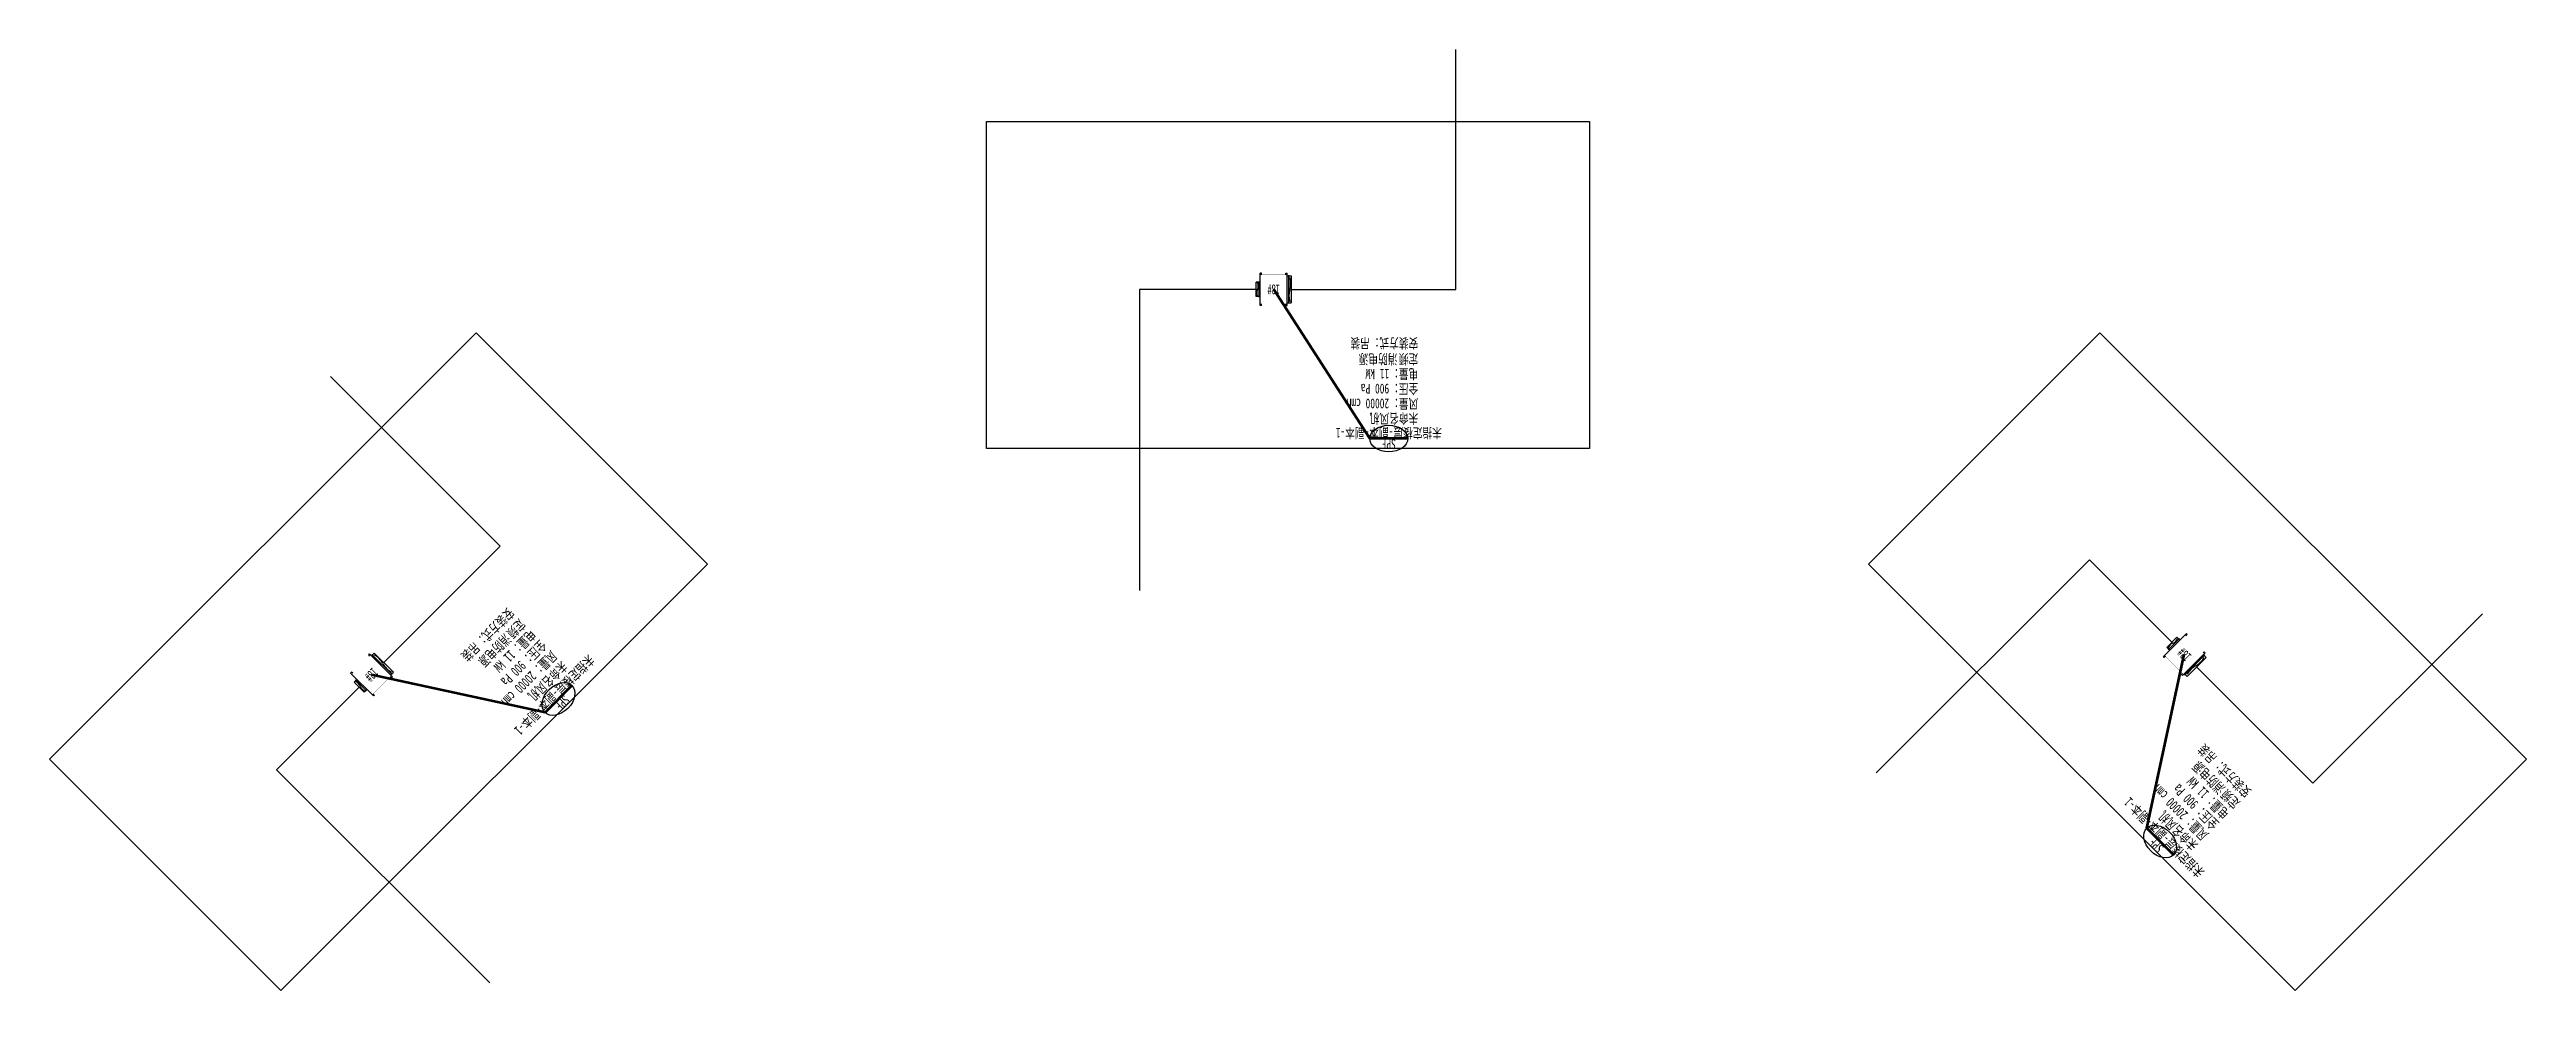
# Model space of a CAD drawing. Header units: inches. Extents: x 18625 to 740902, y -192685 to 58033.
# Drawn here: x 486492 to 580358, y -113016 to -77349 of the extents above; entities that cross this region are included whole.
import ezdxf
from ezdxf.enums import TextEntityAlignment as Align

# ---------------------------------------------------------------- set-up
doc = ezdxf.new("R2010")
doc.units = ezdxf.units.IN
doc.header["$MEASUREMENT"] = 0
doc.layers.add('H-DIMS-FANS', color=7, linetype='Continuous')
doc.layers.add('H-FIRE-FBOX', color=161, linetype='Continuous')
doc.styles.add('TH-STYLE1', font='STFANGSO.TTF', dxfattribs={"width": 0.7})

# ---------------------------------------------------------------- blocks, each defined once
blk = doc.blocks.new('*U5')
for p, q in [((1440, 510), (1340, 510)), ((1340, -510), (1340, 510)), ((1440, -540), (1440, 540)), ((1490, 510), (1440, 510)), ((1540, 610), (1490, 610)), ((1490, 610), (1490, -610)), ((1540, 610), (1540, 550)), ((2460, 610), (2510, 610)), ((2460, 610), (2460, 550)), ((2510, 610), (2510, -610)), ((2560, 270), (2510, 270)), ((2560, -300), (2560, 300)), ((2560, 270), (2660, 270)), ((2660, 270), (2660, -270)), ((1440, -510), (1340, -510)), ((1490, -510), (1440, -510)), ((1540, -610), (1490, -610)), ((1540, -550), (1540, -610)), ((2460, -550), (2460, -610)), ((2460, -610), (2510, -610)), ((2560, -270), (2510, -270)), ((2560, -270), (2660, -270))]:
    blk.add_line(p, q)
at = {"const_width": 6}
blk.add_lwpolyline([(1718, -550), (1520, -550, -0.414214), (1490, -520), (1490, 520, -0.414214), (1520, 550), (2480, 550, -0.414214), (2510, 520), (2510, -520, -0.414214), (2480, -550), (1718, -550)], format="xyb", dxfattribs=at)
for centre, radius, start, end in [((2145, -228), 787, 163.16365, 196.83635), ((638, 228), 787, 343.16365, 16.83635), ((2885, -129), 303, 154.7763, 205.2237), ((2337, 129), 303, 334.7763, 25.2237)]:
    blk.add_arc(centre, radius, start, end)
at = {"layer": 'H-DIMS-FANS', "linetype": 'ByBlock', "lineweight": 100}
blk.add_line((-3083, 5655), (-1643, 5655), dxfattribs=at)
blk.add_lwpolyline([(-1643, 5655), (2000, 0)], dxfattribs=at)
at = {"layer": 'H-DIMS-FANS'}
blk.add_ellipse((-2363, 5655), major_axis=(-720, 0), ratio=0.7, dxfattribs=at)
at = {"style": 'TH-STYLE1', "width": 0.55}
blk.add_text('18#', height=375, dxfattribs=at).set_placement((2000, 0), align=Align.MIDDLE)
at = {"layer": 'H-DIMS-FANS', "style": 'TH-STYLE1', "width": 0.7}
for tag, p in [('楼层-编号', (-2363, 5445)), ('设备符号', (-2363, 5865))]:
    blk.add_attdef(tag, text='', height=375, dxfattribs=at).set_placement(p, align=Align.MIDDLE_CENTER)
for tag, p in [('风机功能', (-3479, 4704)), ('全压', (-3479, 3579)), ('风量', (-3479, 4142)), ('定频', (-3479, 2454)), ('电量', (-3479, 3017)), ('消防电源', (-2692, 2454)), ('安装方式', (-3479, 1848)), ('备注', (-3479, 1242))]:
    blk.add_attdef(tag, p, '', height=375, dxfattribs=at)

msp = doc.modelspace()

# ---------------------------------------------------------------- linework, layer by layer
for points in [[(533542, -86442), (539781, -86442), (539781, -77349)], [(532222, -86442), (527797, -86442), (527797, -97860)], [(499160, -100586), (503572, -96175), (497142, -89745)], [(566922, -99819), (563793, -96690), (555720, -104763)], [(567855, -100752), (572267, -105164), (578697, -98734)], [(498227, -101520), (495098, -104648), (503172, -112722)]]:
    msp.add_lwpolyline(points)
for points in [[(544854, -92474), (521996, -92474), (521996, -80072), (544854, -80072)], [(511424, -96853), (495261, -113016), (486492, -104247), (502655, -88084)], [(571589, -113016), (555426, -96853), (564195, -88084), (580358, -104247)]]:
    msp.add_lwpolyline(points, close=True)

# ---------------------------------------------------------------- block references
at = {"layer": 'H-FIRE-FBOX'}
ref = msp.add_blockref('*U5', (534882, -86442), dxfattribs=dict(at, rotation=180))
ref.add_attrib('设备符号', 'SPF', dxfattribs={"layer": 'H-DIMS-FANS', "height": 375, "rotation": 180, "style": 'TH-STYLE1', "width": 0.7}).set_placement((537245, -92307), align=Align.MIDDLE_CENTER)
ref.add_attrib('楼层-编号', '未指定楼层-副本-副本-1', dxfattribs={"layer": 'H-DIMS-FANS', "height": 375, "rotation": 180, "style": 'TH-STYLE1', "width": 0.7}).set_placement((537245, -91887), align=Align.MIDDLE_CENTER)
ref.add_attrib('风机功能', '未命名风机', (538361, -91146), dxfattribs={"layer": 'H-DIMS-FANS', "height": 375, "rotation": 180, "style": 'TH-STYLE1', "width": 0.7})
ref.add_attrib('风量', '风量：20000 cmh', (538361, -90584), dxfattribs={"layer": 'H-DIMS-FANS', "height": 375, "rotation": 180, "style": 'TH-STYLE1', "width": 0.7})
ref.add_attrib('全压', '全压：900 Pa', (538361, -90021), dxfattribs={"layer": 'H-DIMS-FANS', "height": 375, "rotation": 180, "style": 'TH-STYLE1', "width": 0.7})
ref.add_attrib('电量', '电量：11 kW', (538361, -89459), dxfattribs={"layer": 'H-DIMS-FANS', "height": 375, "rotation": 180, "style": 'TH-STYLE1', "width": 0.7})
ref.add_attrib('定频', '定频', (538361, -88896), dxfattribs={"layer": 'H-DIMS-FANS', "height": 375, "rotation": 180, "style": 'TH-STYLE1', "width": 0.7})
ref.add_attrib('消防电源', '消防电源', (537574, -88896), dxfattribs={"layer": 'H-DIMS-FANS', "height": 375, "rotation": 180, "style": 'TH-STYLE1', "width": 0.7})
ref.add_attrib('安装方式', '安装方式：吊装', (538361, -88290), dxfattribs={"layer": 'H-DIMS-FANS', "height": 375, "rotation": 180, "style": 'TH-STYLE1', "width": 0.7})
ref = msp.add_blockref('*U5', (500108, -99639), dxfattribs=dict(at, rotation=224.9999999999999))
ref.add_attrib('设备符号', 'SPF', dxfattribs={"layer": 'H-DIMS-FANS', "height": 375, "rotation": 225, "style": 'TH-STYLE1', "width": 0.7}).set_placement((505926, -102115), align=Align.MIDDLE_CENTER)
ref.add_attrib('楼层-编号', '未指定楼层-副本-副本-1', dxfattribs={"layer": 'H-DIMS-FANS', "height": 375, "rotation": 225, "style": 'TH-STYLE1', "width": 0.7}).set_placement((505629, -101818), align=Align.MIDDLE_CENTER)
ref.add_attrib('风机功能', '未命名风机', (505895, -100505), dxfattribs={"layer": 'H-DIMS-FANS', "height": 375, "rotation": 225, "style": 'TH-STYLE1', "width": 0.7})
ref.add_attrib('风量', '风量：20000 cmh', (505497, -100107), dxfattribs={"layer": 'H-DIMS-FANS', "height": 375, "rotation": 225, "style": 'TH-STYLE1', "width": 0.7})
ref.add_attrib('全压', '全压：900 Pa', (505099, -99710), dxfattribs={"layer": 'H-DIMS-FANS', "height": 375, "rotation": 225, "style": 'TH-STYLE1', "width": 0.7})
ref.add_attrib('电量', '电量：11 kW', (504701, -99312), dxfattribs={"layer": 'H-DIMS-FANS', "height": 375, "rotation": 225, "style": 'TH-STYLE1', "width": 0.7})
ref.add_attrib('定频', '定频', (504304, -98914), dxfattribs={"layer": 'H-DIMS-FANS', "height": 375, "rotation": 225, "style": 'TH-STYLE1', "width": 0.7})
ref.add_attrib('消防电源', '消防电源', (503747, -99471), dxfattribs={"layer": 'H-DIMS-FANS', "height": 375, "rotation": 225, "style": 'TH-STYLE1', "width": 0.7})
ref.add_attrib('安装方式', '安装方式：吊装', (503875, -98486), dxfattribs={"layer": 'H-DIMS-FANS', "height": 375, "rotation": 225, "style": 'TH-STYLE1', "width": 0.7})
ref = msp.add_blockref('*U5', (568803, -101699), dxfattribs=dict(at, rotation=135))
ref.add_attrib('设备符号', 'SPF', dxfattribs={"layer": 'H-DIMS-FANS', "height": 375, "rotation": 135, "style": 'TH-STYLE1', "width": 0.7}).set_placement((566326, -107518), align=Align.MIDDLE_CENTER)
ref.add_attrib('楼层-编号', '未指定楼层-副本-副本-1', dxfattribs={"layer": 'H-DIMS-FANS', "height": 375, "rotation": 135, "style": 'TH-STYLE1', "width": 0.7}).set_placement((566623, -107221), align=Align.MIDDLE_CENTER)
ref.add_attrib('风机功能', '未命名风机', (567937, -107486), dxfattribs={"layer": 'H-DIMS-FANS', "height": 375, "rotation": 135, "style": 'TH-STYLE1', "width": 0.7})
ref.add_attrib('风量', '风量：20000 cmh', (568334, -107089), dxfattribs={"layer": 'H-DIMS-FANS', "height": 375, "rotation": 135, "style": 'TH-STYLE1', "width": 0.7})
ref.add_attrib('全压', '全压：900 Pa', (568732, -106691), dxfattribs={"layer": 'H-DIMS-FANS', "height": 375, "rotation": 135, "style": 'TH-STYLE1', "width": 0.7})
ref.add_attrib('电量', '电量：11 kW', (569130, -106293), dxfattribs={"layer": 'H-DIMS-FANS', "height": 375, "rotation": 135, "style": 'TH-STYLE1', "width": 0.7})
ref.add_attrib('定频', '定频', (569528, -105895), dxfattribs={"layer": 'H-DIMS-FANS', "height": 375, "rotation": 135, "style": 'TH-STYLE1', "width": 0.7})
ref.add_attrib('消防电源', '消防电源', (568971, -105338), dxfattribs={"layer": 'H-DIMS-FANS', "height": 375, "rotation": 135, "style": 'TH-STYLE1', "width": 0.7})
ref.add_attrib('安装方式', '安装方式：吊装', (569956, -105467), dxfattribs={"layer": 'H-DIMS-FANS', "height": 375, "rotation": 135, "style": 'TH-STYLE1', "width": 0.7})

doc.saveas('drawing.dxf')
